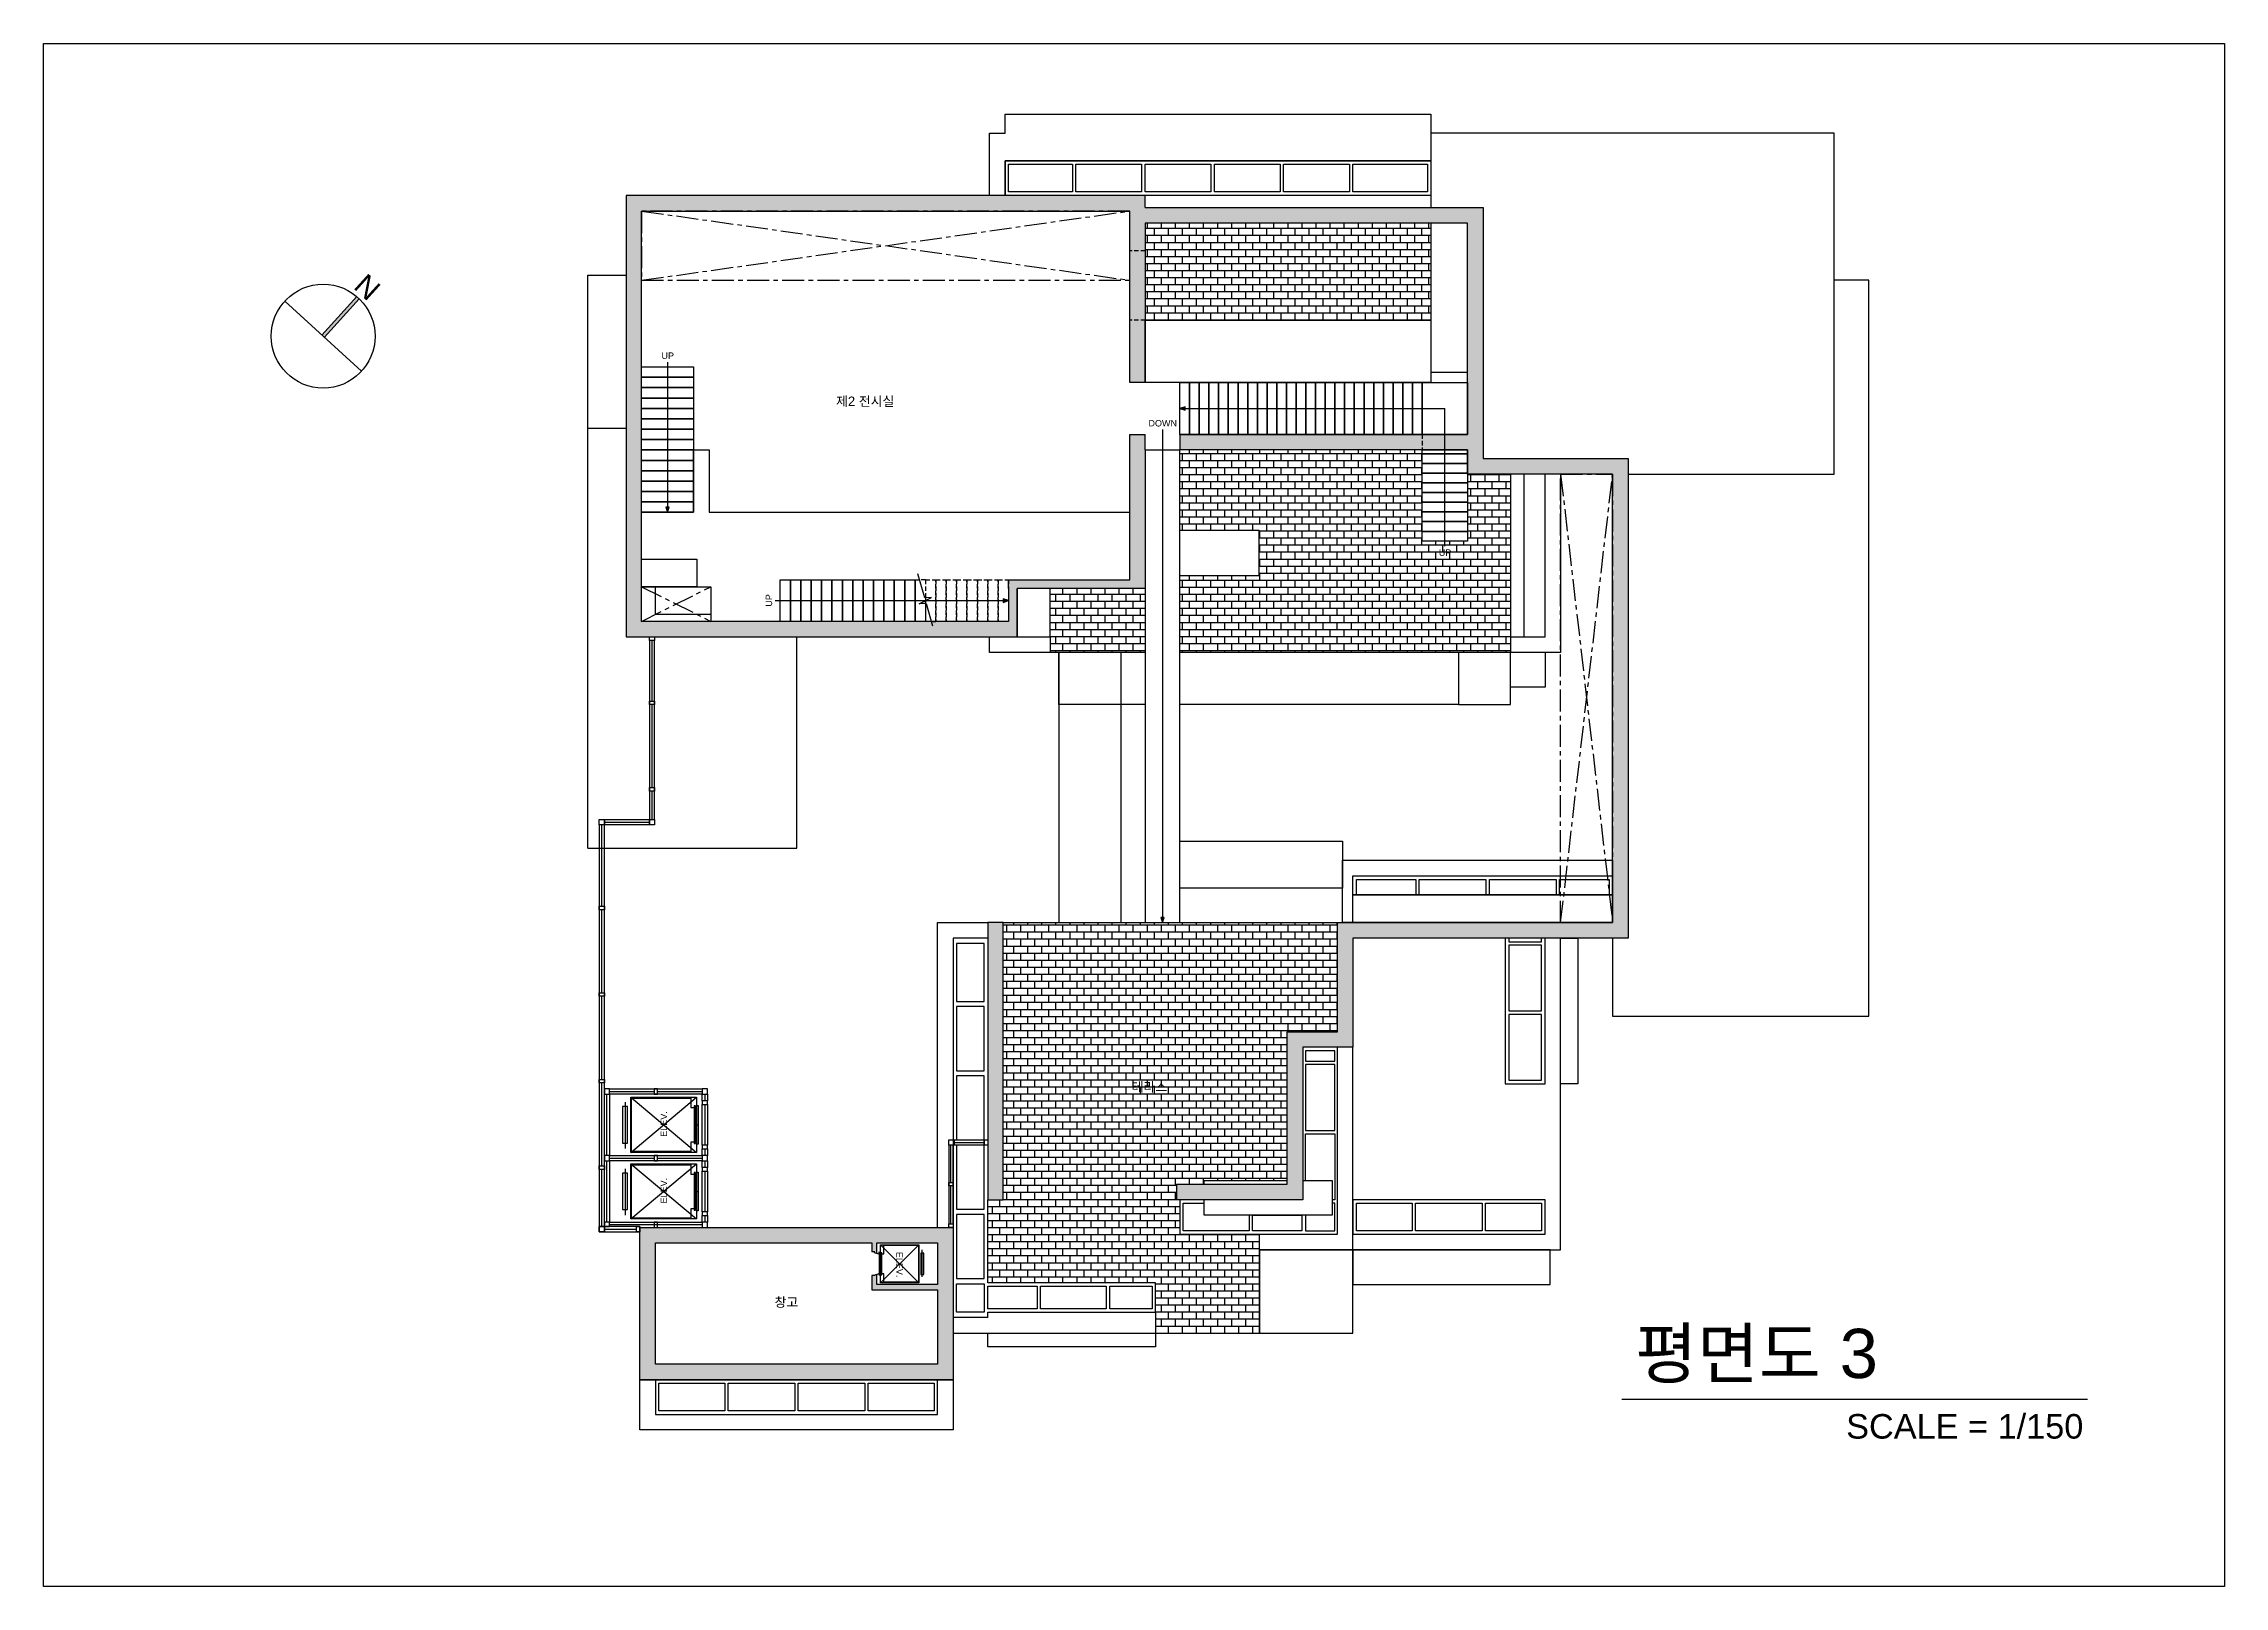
# Model space of a CAD drawing. Header units: millimetres. Extents: x 0 to 336000, y 0 to 193050.
# Drawn here: x 126000 to 189000, y 0 to 44550 of the extents above; entities that cross this region are included whole.
import ezdxf

# ---------------------------------------------------------------- set-up
doc = ezdxf.new("R2010")
doc.units = ezdxf.units.MM
doc.header["$LTSCALE"] = 20
doc.linetypes.add('CENTER', pattern=[50.8, 31.75, -6.35, 6.35, -6.35])
doc.linetypes.add('HIDDEN', pattern=[9.525, 6.35, -3.175])
for name, color, linetype in [('CO-MECH', 1, 'Continuous'), ('개구부 표시', 1, 'CENTER'), ('계단', 3, 'Continuous'), ('단면', 2, 'Continuous'), ('바닥 해치', 5, 'Continuous'), ('옅은선', 40, 'Continuous'), ('유리', 7, 'Continuous'), ('입면', 7, 'Continuous'), ('점선', 6, 'HIDDEN'), ('창호', 4, 'Continuous')]:
    doc.layers.add(name, color=color, linetype=linetype)
doc.styles.get("Standard").update_dxf_attribs({"font": 'arial.ttf'})

msp = doc.modelspace()

# ---------------------------------------------------------------- texts
for s, height, rotation, p in [('N', 606, 317.8, (134924, 37500)), ('UP', 186.5, 90, (147046, 28291))]:
    msp.add_text(s, height=height, rotation=rotation).set_placement(p)
for s, height, p in [('UP', 186.5, (143850, 35445)), ('제2 전시실', 272.3, (148892, 34086)), ('DOWN', 186.5, (157917, 33495)), ('UP', 186.5, (166306, 29758)), ('테라스', 272.3, (157434, 14288)), ('창고', 272.3, (147116, 8071)), ('평면도 3', 1422.2, (171981, 6016)), ('SCALE = 1/150', 708.77, (178073, 4267))]:
    msp.add_text(s, height=height).set_placement(p)
at = {"layer": 'CO-MECH'}
for rotation, p in [(90, (144010, 12983)), (90, (144010, 11058)), (270, (150633, 9661))]:
    msp.add_text('ELEV.', height=186.5, rotation=rotation, dxfattribs=at).set_placement(p)

# ---------------------------------------------------------------- blocks, each defined once
blk = doc.blocks.new('M-020 PERSON')
at = {"layer": 'CO-MECH'}
for p, q in [((650, 1114), (-685, 1114)), ((525, 1188), (-525, 1188)), ((-525, 1188), (-525, 1038)), ((525, 1038), (525, 1188)), ((-945, 948), (945, 948)), ((945, 948), (-945, -948)), ((-945, 948), (945, -948)), ((-945, -948), (-945, 948)), ((-920, 924), (920, 924)), ((-920, -792), (-920, 924)), ((-525, 1038), (525, 1038)), ((920, 924), (920, -792)), ((945, 948), (945, -948)), ((-500, -948), (-945, -948)), ((-500, -792), (-920, -792)), ((-570, -1022), (-570, -1036)), ((-505, -1016), (-565, -1016)), ((-560, -962), (560, -962)), ((-560, -1002), (-560, -962)), ((560, -1002), (-560, -1002)), ((-559, -1263), (-500, -1047)), ((550, -886), (-540, -886)), ((-540, -886), (-540, -926)), ((-540, -926), (550, -926)), ((-510, -876), (-500, -876)), ((-510, -936), (-500, -936)), ((-500, -876), (-500, -792)), ((-500, -936), (-500, -948)), ((-500, -1046), (-500, -1022)), ((0, -886), (0, -926)), ((0, -962), (0, -1002)), ((500, -792), (500, -876)), ((920, -792), (500, -792)), ((500, -876), (510, -876)), ((510, -936), (500, -936)), ((500, -936), (510, -936)), ((500, -948), (500, -936)), ((945, -948), (500, -948)), ((500, -1046), (500, -1022)), ((559, -1263), (500, -1047)), ((505, -1016), (565, -1016)), ((550, -926), (550, -886)), ((560, -962), (560, -1002)), ((570, -1022), (570, -1036)), ((-590, -1236), (-590, -1262)), ((-585, -1266), (-564, -1266)), ((585, -1266), (564, -1266)), ((590, -1236), (590, -1262))]:
    blk.add_line(p, q, dxfattribs=at)
for centre, start, end in [((-565, -1022), 90, 180), ((-505, -1022), 0, 90), ((-505, -1046), 344.74488, 0), ((505, -1022), 90, 180), ((505, -1046), 180, 195.25512), ((565, -1022), 0, 90), ((-585, -1262), 180, 270), ((-564, -1262), 270, 344.74488), ((564, -1262), 195.25512, 270), ((585, -1262), 270, 0)]:
    blk.add_arc(centre, 5, start, end, dxfattribs=at)

# ---------------------------------------------------------------- hatches: boundary and pattern name
h = msp.add_hatch(color=256)
h.dxf.hatch_style = 1
h.paths.add_polyline_path([(135119, 37179, 0.016671), (135045, 37246), (134038, 36136), (134112, 36069)])
h = msp.add_hatch(color=256)
h.dxf.hatch_style = 1
h.paths.add_polyline_path([(158975, 33966), (158975, 34066), (158825, 34016)])
h = msp.add_hatch(color=256)
h.dxf.hatch_style = 1
h.paths.add_polyline_path([(144075, 31166), (143975, 31166), (144025, 31016)])
h = msp.add_hatch(color=256)
h.dxf.hatch_style = 1
h.paths.add_polyline_path([(153725, 28516), (153725, 28416), (153875, 28466)])
h = msp.add_hatch(color=256)
h.dxf.hatch_style = 1
h.paths.add_polyline_path([(158375, 19316), (158275, 19316), (158325, 19166)])
at = {"layer": '단면'}
h = msp.add_hatch(color=256, dxfattribs=at)
h.dxf.hatch_style = 1
h.paths.add_polyline_path([(143275, 39716), (157375, 39716), (157375, 34766), (157825, 34766), (157825, 39366), (167137, 39366), (167137, 33266), (166481, 33266), (166481, 32816), (167137, 32816), (167137, 32566), (167137, 32116), (171325, 32116), (171325, 19166), (163375, 19166), (163375, 18716), (163375, 16016), (161925, 16016), (161925, 15566), (161925, 11616), (158725, 11616), (158725, 11166), (161925, 11166), (162375, 11166), (162375, 15566), (163375, 15566), (163825, 15566), (163825, 18716), (171325, 18716), (171775, 18716), (171775, 32116), (171775, 32566), (167587, 32566), (167587, 33266), (167587, 39816), (167137, 39816), (157825, 39816), (157825, 40166), (143275, 40166), (142825, 40166), (142825, 27866), (142825, 27416), (153875, 27416), (154125, 27416), (154125, 28816), (157825, 28816), (157825, 29066), (157825, 32816), (157825, 33266), (157375, 33266), (157375, 29066), (153875, 29066), (153875, 28816), (153875, 27866), (143275, 27866)])
h.paths.add_polyline_path([(166481, 33266), (158825, 33266), (158825, 32816), (166481, 32816)], flags=17)
h.paths.add_polyline_path([(153725, 19166), (153275, 19166), (153275, 11166), (153725, 11166)], flags=17)
h.paths.add_polyline_path([(152275, 10366), (143225, 10366), (143225, 5966), (152275, 5966)])
h.paths.add_polyline_path([(151825, 8716), (150075, 8716), (150075, 9012), (149998, 8991), (149996, 8990), (149996, 8988), (149996, 8976), (149997, 8973), (149999, 8973), (149925, 8973), (149925, 8566), (150075, 8566), (151825, 8566), (151825, 6416), (143675, 6416), (143675, 9916), (149925, 9916), (149925, 9659), (149999, 9659), (149997, 9659), (149996, 9656), (149996, 9644), (149996, 9642), (149998, 9641), (150075, 9620), (150075, 9916), (151825, 9916)], flags=16)
at = {"layer": '바닥 해치'}
h = msp.add_hatch(dxfattribs=at)
h.set_pattern_fill('AR-B816', color=256)
h.paths.add_polyline_path([(166075, 39366), (157825, 39366), (157825, 36566), (166075, 36566)])
h = msp.add_hatch(dxfattribs=at)
h.set_pattern_fill('AR-B816', color=256)
h.paths.add_polyline_path([(168375, 32116), (167137, 32116), (167137, 31866), (167137, 31586), (167137, 31306), (167137, 31026), (167137, 30746), (167137, 30466), (167137, 30186), (165825, 30186), (165825, 30466), (165825, 30746), (165825, 31026), (165825, 31306), (165825, 31586), (165825, 31866), (165825, 32146), (165825, 32426), (165825, 32706), (165825, 32816), (158825, 32816), (158825, 30498), (161105, 30498), (161105, 29186), (158825, 29186), (158825, 26966), (168375, 26966), (168375, 27416)])
h.paths.add_polyline_path([(157825, 28816), (155075, 28816), (155075, 27416), (155075, 26966), (157825, 26966)])
h.paths.add_polyline_path([(166259, 29707), (166716, 29707), (166716, 29992), (166259, 29992)], flags=24)
h = msp.add_hatch(dxfattribs=at)
h.set_pattern_fill('AR-B816', color=256)
h.paths.add_polyline_path([(153725, 19166), (153725, 11166), (153275, 11166), (153275, 8766), (158125, 8766), (158125, 7916), (158125, 7316), (161125, 7316), (161125, 9716), (161125, 10166), (158825, 10166), (158825, 11166), (158725, 11166), (158725, 11616), (159525, 11616), (159525, 11716), (161925, 11716), (161925, 15566), (161925, 16016), (163375, 16016), (163375, 18716), (163375, 19166)])
h.paths.add_polyline_path([(157356, 14192), (158461, 14192), (158461, 14658), (157356, 14658)], flags=24)

# ---------------------------------------------------------------- linework, layer by layer
for p, q in [((134038, 36136), (135045, 37246)), ((134112, 36069), (135119, 37179)), ((135187, 35095), (132964, 37110)), ((144025, 35354), (144025, 31016)), ((158325, 33404), (158325, 19316)), ((158975, 34016), (166481, 34016)), ((166481, 30040), (166481, 34016)), ((151453, 28544), (151254, 29240)), ((147137, 28466), (153725, 28466)), ((151291, 28371), (151646, 28554)), ((151500, 28378), (151291, 28371)), ((151646, 28554), (151453, 28544)), ((151500, 28378), (151683, 27739))]:
    msp.add_line(p, q)
for points in [[(126000, 0), (126000, 44550), (189000, 44550), (189000, 0), (126000, 0)], [(158975, 34066), (158825, 34016), (158975, 33966)], [(143975, 31166), (144025, 31016), (144075, 31166)], [(153725, 28416), (153875, 28466), (153725, 28516)], [(158275, 19316), (158325, 19166), (158375, 19316)]]:
    msp.add_lwpolyline(points, close=True)
msp.add_circle((134075, 36102), 1500)
at = {"layer": 'CO-MECH'}
for p, q in [((142796, 13978), (142796, 12643)), ((142961, 12533), (144858, 14123)), ((142961, 14123), (144858, 12533)), ((144796, 13328), (144836, 13328)), ((144871, 13328), (144911, 13328)), ((142796, 12054), (142796, 10719)), ((142961, 10609), (144858, 12199)), ((142961, 12199), (144858, 10609)), ((144796, 11404), (144836, 11404)), ((144871, 11404), (144911, 11404))]:
    msp.add_line(p, q, dxfattribs=at)
for points in [[(144846, 12818), (144846, 12828), (144858, 12828), (144858, 12533), (142961, 12533), (142961, 14123), (144858, 14123), (144858, 13828), (144846, 13828), (144846, 13838), (144846, 13828)], [(144786, 12818), (144786, 12828), (144701, 12828), (144701, 12558), (142986, 12558), (142986, 14098), (144701, 14098), (144701, 13828), (144786, 13828), (144786, 13838)], [(144846, 10894), (144846, 10904), (144858, 10904), (144858, 10609), (142961, 10609), (142961, 12199), (144858, 12199), (144858, 11904), (144846, 11904), (144846, 11914), (144846, 11904)], [(144786, 10894), (144786, 10904), (144701, 10904), (144701, 10634), (142986, 10634), (142986, 12174), (144701, 12174), (144701, 11904), (144786, 11904), (144786, 11914)]]:
    msp.add_lwpolyline(points, dxfattribs=at)
for points in [[(144836, 13878), (144796, 13878), (144796, 12788), (144836, 12788)], [(144911, 12768), (144871, 12768), (144871, 13888), (144911, 13888)], [(142721, 12803), (142871, 12803), (142871, 13853), (142721, 13853)], [(142721, 10879), (142871, 10879), (142871, 11929), (142721, 11929)], [(144836, 11954), (144796, 11954), (144796, 10864), (144836, 10864)], [(144911, 10844), (144871, 10844), (144871, 11964), (144911, 11964)]]:
    msp.add_lwpolyline(points, close=True, dxfattribs=at)
at = {"layer": '개구부 표시'}
for p, q in [((143275, 39716), (157375, 37716)), ((143275, 37716), (157375, 39716)), ((169825, 19166), (171325, 32116)), ((169825, 32116), (171325, 19166)), ((143275, 27866), (145275, 28866)), ((143275, 28866), (145275, 27866))]:
    msp.add_line(p, q, dxfattribs=at)
for points in [[(143275, 37716), (157375, 37716), (157375, 39716), (143275, 39716)], [(169825, 32116), (171325, 32116), (171325, 19166), (169825, 19166)], [(143275, 28866), (145275, 28866), (145275, 27866), (143275, 27866)]]:
    msp.add_lwpolyline(points, close=True, dxfattribs=at)
at = {"layer": '계단'}
for p, q in [((151175, 29066), (151303, 29066)), ((151175, 27866), (151175, 29066)), ((151475, 28545), (151475, 27866)), ((151475, 27866), (151175, 27866)), ((151647, 27866), (151475, 27866))]:
    msp.add_line(p, q, dxfattribs=at)
for points in [[(143275, 35216), (144775, 35216), (144775, 34916), (143275, 34916)], [(143275, 34916), (144775, 34916), (144775, 34616), (143275, 34616)], [(158825, 34766), (159105, 34766), (159105, 33266), (158825, 33266)], [(159105, 34766), (159385, 34766), (159385, 33266), (159105, 33266)], [(159385, 34766), (159665, 34766), (159665, 33266), (159385, 33266)], [(159665, 34766), (159945, 34766), (159945, 33266), (159665, 33266)], [(159945, 34766), (160225, 34766), (160225, 33266), (159945, 33266)], [(160225, 34766), (160505, 34766), (160505, 33266), (160225, 33266)], [(160505, 34766), (160785, 34766), (160785, 33266), (160505, 33266)], [(160785, 34766), (161065, 34766), (161065, 33266), (160785, 33266)], [(161065, 34766), (161345, 34766), (161345, 33266), (161065, 33266)], [(161345, 34766), (161625, 34766), (161625, 33266), (161345, 33266)], [(161625, 34766), (161905, 34766), (161905, 33266), (161625, 33266)], [(161905, 34766), (162185, 34766), (162185, 33266), (161905, 33266)], [(162185, 34766), (162465, 34766), (162465, 33266), (162185, 33266)], [(162465, 34766), (162745, 34766), (162745, 33266), (162465, 33266)], [(162745, 34766), (163025, 34766), (163025, 33266), (162745, 33266)], [(163025, 34766), (163305, 34766), (163305, 33266), (163025, 33266)], [(163305, 34766), (163585, 34766), (163585, 33266), (163305, 33266)], [(163585, 34766), (163865, 34766), (163865, 33266), (163585, 33266)], [(163865, 34766), (164145, 34766), (164145, 33266), (163865, 33266)], [(164145, 34766), (164425, 34766), (164425, 33266), (164145, 33266)], [(164425, 34766), (164705, 34766), (164705, 33266), (164425, 33266)], [(164705, 34766), (164985, 34766), (164985, 33266), (164705, 33266)], [(164985, 34766), (165265, 34766), (165265, 33266), (164985, 33266)], [(165265, 34766), (165545, 34766), (165545, 33266), (165265, 33266)], [(165545, 34766), (165825, 34766), (165825, 33266), (165545, 33266)], [(165825, 34766), (167137, 34766), (167137, 33266), (165825, 33266)], [(143275, 34616), (144775, 34616), (144775, 34316), (143275, 34316)], [(143275, 34316), (144775, 34316), (144775, 34016), (143275, 34016)], [(143275, 34016), (144775, 34016), (144775, 33716), (143275, 33716)], [(143275, 33716), (144775, 33716), (144775, 33416), (143275, 33416)], [(143275, 33416), (144775, 33416), (144775, 33116), (143275, 33116)], [(143275, 33116), (144775, 33116), (144775, 32816), (143275, 32816)], [(143275, 32816), (144775, 32816), (144775, 32516), (143275, 32516)], [(165825, 32816), (167137, 32816), (167137, 32706), (165825, 32706)], [(143275, 32516), (144775, 32516), (144775, 32216), (143275, 32216)], [(143275, 32216), (144775, 32216), (144775, 31916), (143275, 31916)], [(165825, 32706), (167137, 32706), (167137, 32426), (165825, 32426)], [(165825, 32426), (167137, 32426), (167137, 32146), (165825, 32146)], [(165825, 32146), (167137, 32146), (167137, 31866), (165825, 31866)], [(143275, 31916), (144775, 31916), (144775, 31616), (143275, 31616)], [(143275, 31616), (144775, 31616), (144775, 31316), (143275, 31316)], [(165825, 31866), (167137, 31866), (167137, 31586), (165825, 31586)], [(165825, 31586), (167137, 31586), (167137, 31306), (165825, 31306)], [(143275, 31316), (144775, 31316), (144775, 31016), (143275, 31016)], [(165825, 31306), (167137, 31306), (167137, 31026), (165825, 31026)], [(165825, 31026), (167137, 31026), (167137, 30746), (165825, 30746)], [(165825, 30746), (167137, 30746), (167137, 30466), (165825, 30466)], [(165825, 30466), (167137, 30466), (167137, 30186), (165825, 30186)], [(147275, 29066), (147575, 29066), (147575, 27866), (147275, 27866)], [(147575, 29066), (147875, 29066), (147875, 27866), (147575, 27866)], [(147875, 29066), (148175, 29066), (148175, 27866), (147875, 27866)], [(148175, 29066), (148475, 29066), (148475, 27866), (148175, 27866)], [(148475, 29066), (148775, 29066), (148775, 27866), (148475, 27866)], [(148775, 29066), (149075, 29066), (149075, 27866), (148775, 27866)], [(149075, 29066), (149375, 29066), (149375, 27866), (149075, 27866)], [(149375, 29066), (149675, 29066), (149675, 27866), (149375, 27866)], [(149675, 29066), (149975, 29066), (149975, 27866), (149675, 27866)], [(149975, 29066), (150275, 29066), (150275, 27866), (149975, 27866)], [(150275, 29066), (150575, 29066), (150575, 27866), (150275, 27866)], [(150575, 29066), (150875, 29066), (150875, 27866), (150575, 27866)], [(150875, 29066), (151175, 29066), (151175, 27866), (150875, 27866)]]:
    msp.add_lwpolyline(points, close=True, dxfattribs=at)
at = {"layer": '단면'}
for p, q in [((158725, 11616), (158725, 11166)), ((149999, 9659), (149925, 9659)), ((149997, 9659), (149996, 9656)), ((149996, 9656), (149996, 9644)), ((149996, 9644), (149996, 9642)), ((149996, 9642), (149998, 9641)), ((149999, 9659), (149997, 9659)), ((149998, 9641), (150075, 9620)), ((149999, 8973), (149925, 8973)), ((149996, 8990), (149998, 8991)), ((149996, 8988), (149996, 8990)), ((149996, 8976), (149996, 8988)), ((149997, 8973), (149996, 8976)), ((149999, 8973), (149997, 8973)), ((149998, 8991), (150075, 9012)), ((171589, 5408), (185047, 5408))]:
    msp.add_line(p, q, dxfattribs=at)
for points in [[(143275, 40166), (142825, 40166), (142825, 27866)], [(157825, 39816), (157825, 40166), (143275, 40166)], [(143275, 27866), (143275, 39716)], [(143275, 39716), (157375, 39716)], [(157375, 34766), (157375, 39716)], [(157825, 39816), (167137, 39816)], [(167137, 39816), (167137, 39816), (167587, 39816), (167587, 33266)], [(157825, 39366), (157825, 34766)], [(167137, 39366), (157825, 39366)], [(167137, 33266), (167137, 39366)], [(157825, 34766), (157375, 34766)], [(157375, 29066), (157375, 33266)], [(157375, 33266), (157825, 33266)], [(157825, 32816), (157825, 33266)], [(157825, 32816), (157825, 29066)], [(158825, 33266), (167137, 33266)], [(158825, 33266), (158825, 33266), (158825, 32816)], [(167137, 32816), (158825, 32816)], [(167137, 32566), (167137, 32816)], [(167587, 33266), (167587, 32566)], [(171325, 32116), (167137, 32116), (167137, 32566)], [(167587, 32566), (171775, 32566), (171775, 32116)], [(171775, 32116), (171775, 18716), (171325, 18716)], [(171325, 19166), (171325, 32116)], [(153875, 28816), (153875, 29066), (157375, 29066)], [(157825, 29066), (157825, 29066), (157825, 28816), (154125, 28816)], [(153875, 27416), (154125, 27416), (154125, 28816)], [(153875, 28816), (153875, 27866)], [(142825, 27866), (142825, 27416), (153875, 27416)], [(153875, 27866), (143275, 27866)], [(153725, 11166), (153725, 19166), (153275, 19166), (153275, 11166), (153725, 11166)], [(163375, 18716), (163375, 19166), (171325, 19166)], [(163375, 16016), (163375, 18716)], [(163825, 18716), (163825, 15566), (163375, 15566)], [(171325, 18716), (163825, 18716)], [(161925, 15566), (161925, 16016), (163375, 16016)], [(162375, 15566), (162375, 11166), (161925, 11166)], [(161925, 11616), (161925, 15566)], [(163375, 15566), (162375, 15566)], [(158725, 11616), (161925, 11616)], [(161925, 11166), (161925, 11166), (158725, 11166)], [(151825, 8566), (151825, 6416), (143675, 6416), (143675, 9916), (149925, 9916)], [(149925, 9916), (149925, 9916), (149925, 9659)], [(150075, 9916), (151825, 9916), (151825, 8716)], [(150075, 9620), (150075, 9916)], [(149925, 8973), (149925, 8566), (150075, 8566)], [(150075, 8716), (150075, 9012)], [(151825, 8716), (150075, 8716)], [(150075, 8566), (150075, 8566), (151825, 8566)]]:
    msp.add_lwpolyline(points, dxfattribs=at)
msp.add_lwpolyline([(143225, 10366), (152275, 10366), (152275, 5966), (143225, 5966)], close=True, dxfattribs=at)
at = {"layer": '바닥 해치'}
for p, q in [((155075, 27416), (155075, 26966)), ((168375, 27416), (168375, 26966)), ((161125, 9716), (161125, 10166)), ((158125, 7916), (158125, 7316))]:
    msp.add_line(p, q, dxfattribs=at)
at = {"layer": '옅은선'}
for p, q in [((168775, 27416), (168775, 32116)), ((155325, 26966), (155325, 19166)), ((155325, 25466), (155325, 26966)), ((157125, 19166), (157125, 26966)), ((166875, 26966), (166875, 25466)), ((166875, 26966), (166875, 25466)), ((168375, 25966), (168375, 26966)), ((168375, 25466), (168375, 26966)), ((169375, 26966), (169375, 25966)), ((169375, 25966), (168375, 25966)), ((157825, 25466), (155325, 25466)), ((166875, 25466), (158825, 25466)), ((166875, 25466), (168375, 25466))]:
    msp.add_line(p, q, dxfattribs=at)
at = {"layer": '유리'}
for p, q in [((143575, 27316), (143575, 25566)), ((143575, 25466), (143575, 23066)), ((143575, 22966), (143575, 22141)), ((142200, 22066), (143500, 22066)), ((142125, 19641), (142125, 21991)), ((142125, 17141), (142125, 19541)), ((142125, 14641), (142125, 17041)), ((142125, 12141), (142125, 14541)), ((142275, 12441), (142275, 14216)), ((142350, 14291), (143638, 14291)), ((143738, 14291), (145026, 14291)), ((145101, 14216), (145101, 14018)), ((145101, 13918), (145101, 12738)), ((145101, 12638), (145101, 12441)), ((152212, 11666), (152212, 12741)), ((152300, 12816), (153175, 12816)), ((142125, 10391), (142125, 12041)), ((142275, 10516), (142275, 12291)), ((142350, 12366), (143638, 12366)), ((143738, 12366), (145026, 12366)), ((145101, 12291), (145101, 12094)), ((145101, 11994), (145101, 10814)), ((152212, 10466), (152212, 11566)), ((145101, 10714), (145101, 10516)), ((142200, 10316), (143125, 10316)), ((145026, 10441), (142350, 10441))]:
    msp.add_line(p, q, dxfattribs=at)
at = {"layer": '입면'}
for p, q in [((177725, 41966), (166075, 41966)), ((166075, 41966), (166075, 39816)), ((177725, 32116), (177725, 41966)), ((166075, 39366), (166075, 35066)), ((141725, 33445), (141725, 37862)), ((141725, 37862), (142825, 37862)), ((178725, 37716), (177725, 37716)), ((178725, 16466), (178725, 37716)), ((166075, 35066), (167137, 35066)), ((141725, 21313), (141725, 33445)), ((141725, 33445), (142825, 33445)), ((144775, 31016), (144775, 32816)), ((144775, 32816), (145225, 32816)), ((145225, 32816), (145225, 31016)), ((157825, 32816), (157825, 32816)), ((157825, 32816), (157825, 19166)), ((157825, 32816), (158825, 32816)), ((158825, 19166), (158825, 32816)), ((169825, 32116), (169825, 26966)), ((171775, 32116), (177725, 32116)), ((143275, 31016), (144775, 31016)), ((145225, 31016), (157375, 31016)), ((147758, 21313), (147758, 27416)), ((153325, 26966), (153325, 27416)), ((157825, 26966), (153325, 26966)), ((169825, 26966), (158825, 26966)), ((141725, 21313), (147758, 21313)), ((151825, 10366), (151825, 19166)), ((151825, 19166), (153275, 19166)), ((153725, 19166), (163375, 19166)), ((157825, 19166), (158825, 19166)), ((153275, 18716), (152275, 18716)), ((152275, 18716), (152275, 10366)), ((169825, 9716), (169825, 18716)), ((171325, 18716), (171325, 16466)), ((171325, 16466), (178725, 16466)), ((163375, 10166), (163375, 15566)), ((163825, 9716), (163825, 15566)), ((153275, 8766), (153275, 11166)), ((158825, 11166), (158825, 10166)), ((158825, 10166), (163375, 10166)), ((161125, 7316), (161125, 9716)), ((161125, 9716), (163825, 9716)), ((163825, 9716), (169825, 9716)), ((158125, 8766), (153275, 8766)), ((158125, 7916), (158125, 8766)), ((153275, 7766), (152275, 7766)), ((152275, 7316), (161125, 7316))]:
    msp.add_line(p, q, dxfattribs=at)
for points in [[(153775, 41966), (153775, 42516), (166075, 42516), (166075, 41166), (153775, 41166)], [(153775, 41166), (153775, 40166), (153325, 40166), (153325, 41966), (153775, 41966)], [(162375, 11716), (163225, 11716), (163225, 10716), (159525, 10716), (159525, 11166)], [(159525, 11616), (159525, 11716), (161925, 11716)], [(153275, 7766), (153275, 7916), (158125, 7916)], [(158125, 7316), (158125, 6916), (153275, 6916), (153275, 7316)]]:
    msp.add_lwpolyline(points, dxfattribs=at)
for points in [[(153775, 41166), (166075, 41166), (166075, 40166), (153775, 40166)], [(157825, 36566), (166075, 36566), (166075, 34766), (157825, 34766)], [(168375, 27416), (169375, 27416), (169375, 32116), (168375, 32116)], [(158825, 30498), (161105, 30498), (161105, 29186), (158825, 29186)], [(143275, 29666), (144875, 29666), (144875, 28866), (143275, 28866)], [(143275, 28866), (145275, 28866), (145275, 27866), (143275, 27866)], [(143675, 28866), (145275, 28866), (145275, 28066), (143675, 28066)], [(154125, 27416), (155075, 27416), (155075, 28816), (154125, 28816)], [(158825, 21516), (163525, 21516), (163525, 20166), (158825, 20166)], [(163525, 20966), (171325, 20966), (171325, 19166), (163525, 19166)], [(163825, 20516), (171325, 20516), (171325, 19966), (163825, 19966)], [(163825, 19966), (171325, 19966), (171325, 19166), (163825, 19166)], [(168225, 14516), (169375, 14516), (169375, 18716), (168225, 18716)], [(170325, 14516), (169825, 14516), (169825, 18716), (170325, 18716)], [(169375, 11166), (163825, 11166), (163825, 10166), (169375, 10166)], [(161125, 7316), (163825, 7316), (163825, 9716), (161125, 9716)], [(163825, 8716), (169525, 8716), (169525, 9716), (163825, 9716)], [(143225, 5966), (152275, 5966), (152275, 4516), (143225, 4516)], [(143675, 4966), (151825, 4966), (151825, 5966), (143675, 5966)]]:
    msp.add_lwpolyline(points, close=True, dxfattribs=at)
at = {"layer": '점선'}
for p, q in [((157825, 38566), (157375, 38566)), ((157825, 36566), (157375, 36566)), ((165825, 33266), (165825, 32816)), ((151475, 29066), (151303, 29066)), ((151475, 29066), (151775, 29066)), ((151475, 29066), (151475, 28545)), ((151775, 29066), (151775, 27866)), ((151475, 28377), (151475, 28466)), ((151647, 27866), (151775, 27866))]:
    msp.add_line(p, q, dxfattribs=at)
for points in [[(151775, 29066), (152075, 29066), (152075, 27866), (151775, 27866)], [(152075, 29066), (152375, 29066), (152375, 27866), (152075, 27866)], [(152375, 29066), (152675, 29066), (152675, 27866), (152375, 27866)], [(152675, 29066), (152975, 29066), (152975, 27866), (152675, 27866)], [(152975, 29066), (153275, 29066), (153275, 27866), (152975, 27866)], [(153275, 29066), (153575, 29066), (153575, 27866), (153275, 27866)], [(153575, 29066), (153875, 29066), (153875, 27866), (153575, 27866)]]:
    msp.add_lwpolyline(points, close=True, dxfattribs=at)
at = {"layer": '창호'}
msp.add_line((142350, 10516), (145026, 10516), dxfattribs=at)
for points in [[(153875, 41066), (155721, 41066), (155721, 40266), (153875, 40266)], [(155821, 41066), (157721, 41066), (157721, 40266), (155821, 40266)], [(157821, 41066), (159721, 41066), (159721, 40266), (157821, 40266)], [(159821, 41066), (161721, 41066), (161721, 40266), (159821, 40266)], [(161821, 41066), (163721, 41066), (163721, 40266), (161821, 40266)], [(163821, 41066), (165975, 41066), (165975, 40266), (163821, 40266)], [(143500, 27416), (143650, 27416), (143650, 27316), (143500, 27316)], [(143500, 22141), (143650, 22141), (143650, 27316), (143500, 27316)], [(143500, 25566), (143650, 25566), (143650, 25466), (143500, 25466)], [(143500, 23066), (143650, 23066), (143650, 22966), (143500, 22966)], [(142050, 22141), (142200, 22141), (142200, 21991), (142050, 21991)], [(142200, 22141), (143500, 22141), (143500, 21991), (142200, 21991)], [(143500, 22141), (143650, 22141), (143650, 21991), (143500, 21991)], [(142050, 10241), (142200, 10241), (142200, 21991), (142050, 21991)], [(163925, 20416), (165642, 20416), (165642, 19966), (163925, 19966)], [(165742, 20416), (167667, 20416), (167667, 19966), (165742, 19966)], [(167767, 20416), (169692, 20416), (169692, 19966), (167767, 19966)], [(169792, 20416), (171225, 20416), (171225, 19966), (169792, 19966)], [(142050, 19641), (142200, 19641), (142200, 19541), (142050, 19541)], [(152375, 16891), (153175, 16891), (153175, 18566), (152375, 18566)], [(168325, 18616), (169275, 18616), (169275, 18716), (168325, 18716)], [(168325, 16616), (169275, 16616), (169275, 18516), (168325, 18516)], [(142050, 17141), (142200, 17141), (142200, 17041), (142050, 17041)], [(152375, 14891), (153175, 14891), (153175, 16741), (152375, 16741)], [(168325, 14616), (169275, 14616), (169275, 16516), (168325, 16516)], [(162450, 15166), (163300, 15166), (163300, 15466), (162450, 15466)], [(142050, 14641), (142200, 14641), (142200, 14541), (142050, 14541)], [(152375, 12891), (153175, 12891), (153175, 14741), (152375, 14741)], [(162450, 13166), (163300, 13166), (163300, 15066), (162450, 15066)], [(142200, 14216), (142350, 14216), (142350, 14366), (142200, 14366)], [(142200, 14216), (142350, 14216), (142350, 12441), (142200, 12441)], [(142350, 14366), (145026, 14366), (145026, 14216), (142350, 14216)], [(143638, 14366), (143638, 14216), (143738, 14216), (143738, 14366)], [(145026, 14216), (145176, 14216), (145176, 14366), (145026, 14366)], [(145026, 14216), (145176, 14216), (145176, 14018), (145026, 14018)], [(145026, 13918), (145176, 13918), (145176, 14018), (145026, 14018)], [(145026, 13918), (145176, 13918), (145176, 12738), (145026, 12738)], [(145026, 12638), (145176, 12638), (145176, 12738), (145026, 12738)], [(145026, 12638), (145176, 12638), (145176, 12441), (145026, 12441)], [(152150, 12891), (152300, 12891), (152300, 12741), (152150, 12741)], [(152275, 12741), (152150, 12741), (152150, 10466), (152275, 10466)], [(152300, 12891), (153175, 12891), (153175, 12741), (152300, 12741)], [(152375, 10891), (153175, 10891), (153175, 12741), (152375, 12741)], [(153175, 12891), (153275, 12891), (153275, 12741), (153175, 12741)], [(142050, 12141), (142200, 12141), (142200, 12041), (142050, 12041)], [(142200, 12291), (142350, 12291), (142350, 12441), (142200, 12441)], [(142200, 12291), (142350, 12291), (142350, 10516), (142200, 10516)], [(142350, 12441), (145026, 12441), (145026, 12291), (142350, 12291)], [(143638, 12441), (143638, 12291), (143738, 12291), (143738, 12441)], [(145026, 12291), (145176, 12291), (145176, 12441), (145026, 12441)], [(145026, 12291), (145176, 12291), (145176, 12094), (145026, 12094)], [(145026, 11994), (145176, 11994), (145176, 12094), (145026, 12094)], [(145026, 11994), (145176, 11994), (145176, 10814), (145026, 10814)], [(152150, 11666), (152275, 11666), (152275, 11566), (152150, 11566)], [(145026, 10714), (145176, 10714), (145176, 10814), (145026, 10814)], [(145026, 10714), (145176, 10714), (145176, 10516), (145026, 10516)], [(152375, 8891), (153175, 8891), (153175, 10741), (152375, 10741)], [(160925, 10716), (162350, 10716), (162350, 10266), (160925, 10266)], [(163925, 11066), (165532, 11066), (165532, 10266), (163925, 10266)], [(165632, 11066), (167557, 11066), (167557, 10266), (165632, 10266)], [(167657, 11066), (169275, 11066), (169275, 10266), (167657, 10266)], [(142050, 10391), (142200, 10391), (142200, 10241), (142050, 10241)], [(142050, 10241), (143225, 10241), (143225, 10391), (142050, 10391)], [(142200, 10391), (142350, 10391), (142350, 10516), (142200, 10516)], [(143125, 10391), (143225, 10391), (143225, 10241), (143125, 10241)], [(143638, 10516), (143638, 10366), (143738, 10366), (143738, 10516)], [(145026, 10366), (145176, 10366), (145176, 10516), (145026, 10516)], [(152150, 10466), (152275, 10466), (152275, 10366), (152150, 10366)], [(152375, 8741), (153175, 8741), (153175, 7916), (152375, 7916)], [(153275, 8666), (154698, 8666), (154698, 8016), (153275, 8016)], [(154798, 8666), (156698, 8666), (156698, 8016), (154798, 8016)], [(156798, 8666), (158025, 8666), (158025, 8016), (156798, 8016)], [(143775, 5866), (145675, 5866), (145675, 5066), (143775, 5066)], [(145775, 5866), (147700, 5866), (147700, 5066), (145775, 5066)], [(147800, 5866), (149725, 5866), (149725, 5066), (147800, 5066)], [(149825, 5866), (151725, 5866), (151725, 5066), (149825, 5066)]]:
    msp.add_lwpolyline(points, close=True, dxfattribs=at)
for points in [[(162450, 11716), (162450, 13066), (163300, 13066), (163300, 11166), (163225, 11166)], [(160825, 10716), (160825, 10266), (158925, 10266), (158925, 11066), (159525, 11066)], [(162450, 10716), (162450, 10266), (163300, 10266), (163300, 11066), (163225, 11066)]]:
    msp.add_lwpolyline(points, dxfattribs=at)

# ---------------------------------------------------------------- block references
at = {"layer": 'CO-MECH', "xscale": 0.582010582010582, "yscale": 0.582010582010582, "zscale": 0.582010582010582, "rotation": 270}
msp.add_blockref('M-020 PERSON', (150733, 9316), dxfattribs=at)

msp.set_redraw_order([(e.dxf.handle, doc.entitydb.next_handle()) for e in msp.query("TEXT MTEXT ATTDEF DIMENSION ARC_DIMENSION")])  # texts and dimensions are drawn at this point

doc.saveas('drawing.dxf')
